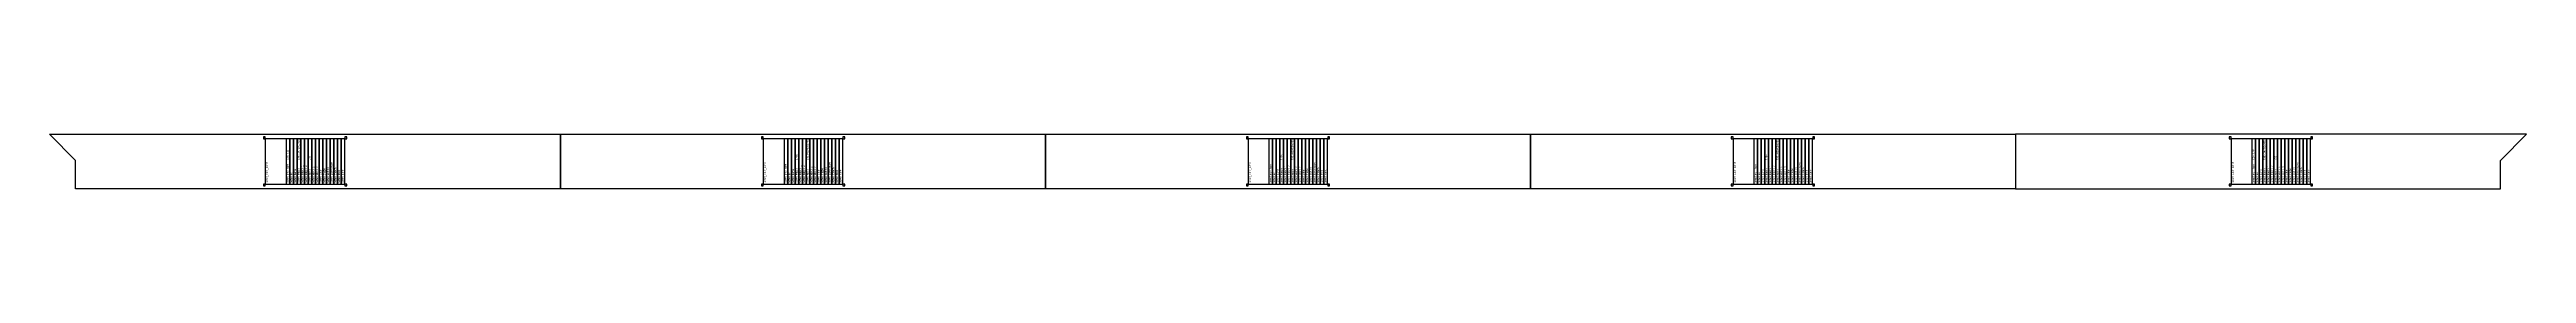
# Model space of a CAD drawing. Header units: millimetres. Extents: x -70132 to 394080, y -1879526 to 121974.
# Drawn here: x 187555 to 196677, y -414363 to -414163 of the extents above; entities that cross this region are included whole.
import ezdxf
from ezdxf.enums import TextEntityAlignment as Align

# ---------------------------------------------------------------- set-up
doc = ezdxf.new("R2010")
doc.units = ezdxf.units.MM
doc.linetypes.add('DPA_Grid _ Level 100', pattern=[10, 5.5, -1.6, 1.3, -1.6])
for name, color, linetype in [('009 - AHP_06_DATA_TEXT', 3, 'Continuous'), ('009 - AHP_06_PANEL_MAIN_COLOR_1', 3, 'Continuous'), ('C0x_300HK_CODE_DEF_SUB', 250, 'Continuous')]:
    doc.layers.add(name, color=color, linetype=linetype)
for name, color, linetype, lineweight in [('A-ANNO-DIMS', 1, 'Continuous', 9), ('S-GRID', 251, 'Continuous', 9), ('S-GRID-IDEN', 3, 'Continuous', 50)]:
    doc.layers.add(name, color=color, linetype=linetype, lineweight=lineweight)
doc.styles.add('Arial', font='arial.ttf', dxfattribs={"height": 1500})
doc.styles.add('Arial_1', font='arial.ttf', dxfattribs={"height": 2000})
doc.styles.add('Arial_2', font='arial.ttf', dxfattribs={"height": 3})
doc.styles.get("Standard").update_dxf_attribs({"font": 'arial.ttf'})
doc.dimstyles.new('DPA-DIM-3_0_C-C', dxfattribs={"dimscale": 304.8, "dimtxt": 1530.3891, "dimasz": 2.46063, "dimexe": 3.28084, "dimexo": 0.0625, "dimgap": 0.82021, "dimtad": 1, "dimdec": 0, "dimzin": 0, "dimdsep": 46, "dimtxsty": 'Arial_2', "dimblk1": 'DOTBLANK', "dimblk2": 'DOTBLANK', "dimsah": 1, "dimcen": 0.09, "dimdle": 3.28084, "dimadec": 8, "dimazin": 0, "dimtfac": 1, "dimtdec": 4, "dimtix": 1, "dimtmove": 0, "dimatfit": 3, "dimfxl": 6.56168, "dimfxlon": 1, "dimtvp": 1, "dimtolj": 1, "dimtzin": 0, "dimarcsym": 2})

# ---------------------------------------------------------------- blocks, each defined once
blk = doc.blocks.new('000_CKST-FAMELINE_CEILING06_CODE_PANEL')
at = {"layer": 'C0x_300HK_CODE_DEF_SUB', "color": 0}
for points in [[(-3000, 4885), (-2775, 4885), (-2775, 5110), (-3000, 5110)], [(-2775, 1435), (2775, 1435), (2775, 4885), (-2775, 4885)], [(2775, 4885), (3000, 4885), (3000, 5110), (2775, 5110)], [(-2775, 1885), (2775, 1885), (2775, 2335), (-2775, 2335)], [(-2775, 1435), (2775, 1435), (2775, 1885), (-2775, 1885)], [(-2775, 985), (2775, 985), (2775, 1435), (-2775, 1435)], [(-2775, 535), (2775, 535), (2775, 985), (-2775, 985)], [(-2775, 85), (2775, 85), (2775, 535), (-2775, 535)], [(-2775, -365), (2775, -365), (2775, 85), (-2775, 85)], [(-2775, -815), (2775, -815), (2775, -365), (-2775, -365)], [(-2775, -1265), (2775, -1265), (2775, -815), (-2775, -815)], [(-2775, -1715), (2775, -1715), (2775, -1265), (-2775, -1265)], [(-2775, -2165), (2775, -2165), (2775, -1715), (-2775, -1715)], [(-2775, -2615), (2775, -2615), (2775, -2165), (-2775, -2165)], [(-2775, -3065), (2775, -3065), (2775, -2615), (-2775, -2615)], [(-3000, -5110), (-2775, -5110), (-2775, -4885), (-3000, -4885)], [(-2775, -3515), (2775, -3515), (2775, -3065), (-2775, -3065)], [(-2775, -3965), (2775, -3965), (2775, -3515), (-2775, -3515)], [(-2775, -4415), (2775, -4415), (2775, -3965), (-2775, -3965)], [(-2775, -4865), (2775, -4865), (2775, -4415), (-2775, -4415)], [(2775, -5110), (3000, -5110), (3000, -4885), (2775, -4885)]]:
    blk.add_lwpolyline(points, close=True, dxfattribs=at)
at = {"layer": 'C0x_300HK_CODE_DEF_SUB', "color": 0, "style": 'Arial'}
for s, p in [('panel_code_name', (-2625, 4580)), (':', (17, 4580)), ('panel_matt_type', (-2625, 2030)), ('panel_no', (-2625, 1580)), ('panel_name', (-2625, 1130)), ('panel_length', (-2625, 680)), ('panel_length_1', (-2625, 230)), ('panel_length_2', (-2625, -220)), (':', (17, 2030)), (':', (17, 1580)), (':', (17, 1130)), (':', (17, 680)), (':', (17, 211)), ('panel_width', (-2625, -670)), ('panel_width_2', (-2625, -1120)), ('panel_width_3', (-2625, -1570)), ('panel_color', (-2625, -2020)), ('panel_shape', (-2625, -2470)), ('panel_add-on', (-2625, -2920)), (':', (17, -220)), (':', (17, -670)), (':', (17, -1120)), (':', (17, -1570)), (':', (17, -2020)), (':', (17, -2470)), (':', (17, -2920)), ('panel_date-create', (-2625, -3370)), ('panel_station', (-2625, -3820)), ('panel_level', (-2625, -4270)), ('panel_zone', (-2625, -4720)), (':', (17, -3370)), (':', (17, -3820)), (':', (17, -4270)), (':', (17, -4720))]:
    blk.add_text(s, height=225, dxfattribs=at).set_placement(p)
at = {"layer": 'C0x_300HK_CODE_DEF_SUB', "color": 0, "lineweight": 30, "flags": 104}
blk.add_attdef('panel_code_name', text='', height=225, dxfattribs=at).set_placement((179, 4805), align=Align.TOP_LEFT)
at = {"layer": 'C0x_300HK_CODE_DEF_SUB', "color": 0, "style": 'Arial'}
for tag, p in [('panel_matt_type', (179, 2030)), ('panel_no', (179, 1580)), ('panel_name', (179, 1130)), ('panel_length', (179, 680)), ('panel_length_2', (179, 230)), ('panel_length_3', (179, -220)), ('panel_width', (179, -670)), ('panel_width_2', (179, -1120)), ('panel_width_3', (179, -1570)), ('panel_color', (179, -2020)), ('panel_shape', (179, -2470)), ('panel_add-on', (179, -2920)), ('panel_date-create', (179, -3370)), ('panel_station', (179, -3820)), ('panel_level', (179, -4270)), ('panel_zone', (179, -4720))]:
    blk.add_attdef(tag, p, '', height=225, dxfattribs=at)
blk = doc.blocks.new('Grid - 100 Scale-586761-03-CONCOURSE LEVEL - REFLECTED CEILING 1_500')
at = {"layer": 'S-GRID-IDEN'}
blk.add_circle((0, 0), 4.5, dxfattribs=at)
blk = doc.blocks.new('_DotBlank')
at = {"color": 0, "linetype": 'ByBlock', "lineweight": -2}
blk.add_line((-0.5, 0), (-1, 0), dxfattribs=at)
blk.add_circle((0, 0), 0.5, dxfattribs=at)
blk = doc.blocks.new('*D719')
at = {"layer": 'A-ANNO-DIMS', "color": 0, "lineweight": -2, "transparency": 16777216}
for p, q in [((-85660, 82375), (-85660, 79394.1)), ((-80000, 82375), (-80000, 79394.1)), ((-84910, 80394.1), (-80750, 80394.1))]:
    blk.add_line(p, q, dxfattribs=at)
at = {"layer": 'Defpoints', "color": 0, "transparency": 16777216}
for p in [(-85660, 82394.1), (-80000, 82394.1), (-80000, 80394.1)]:
    blk.add_point(p, dxfattribs=at)
at = {"layer": 'A-ANNO-DIMS', "color": 0, "lineweight": -2, "transparency": 16777216, "xscale": 750, "yscale": 750, "zscale": 750, "rotation": 180}
blk.add_blockref('_DotBlank', (-85660, 80394.1), dxfattribs=at)
at = {"layer": 'A-ANNO-DIMS', "color": 0, "lineweight": -2, "transparency": 16777216, "xscale": 750, "yscale": 750, "zscale": 750}
blk.add_blockref('_DotBlank', (-80000, 80394.1), dxfattribs=at)
at = {"layer": 'A-ANNO-DIMS', "color": 0, "transparency": 16777216, "insert": (-82830, 80645.6), "char_height": 3, "width": 5537.654, "attachment_point": 5, "style": 'Arial_2'}
blk.add_mtext('\\A1;5660', dxfattribs=at)
blk = doc.blocks.new('*D720')
at = {"layer": 'A-ANNO-DIMS', "color": 0, "lineweight": -2, "transparency": 16777216}
for p, q in [((-80000, 82375), (-80000, 79394.1)), ((-70500, 82375), (-70500, 79394.1)), ((-79250, 80394.1), (-71250, 80394.1))]:
    blk.add_line(p, q, dxfattribs=at)
at = {"layer": 'Defpoints', "color": 0, "transparency": 16777216}
for p in [(-80000, 82394.1), (-70500, 82394.1), (-70500, 80394.1)]:
    blk.add_point(p, dxfattribs=at)
at = {"layer": 'A-ANNO-DIMS', "color": 0, "lineweight": -2, "transparency": 16777216, "xscale": 750, "yscale": 750, "zscale": 750, "rotation": 180}
blk.add_blockref('_DotBlank', (-80000, 80394.1), dxfattribs=at)
at = {"layer": 'A-ANNO-DIMS', "color": 0, "lineweight": -2, "transparency": 16777216, "xscale": 750, "yscale": 750, "zscale": 750}
blk.add_blockref('_DotBlank', (-70500, 80394.1), dxfattribs=at)
at = {"layer": 'A-ANNO-DIMS', "color": 0, "transparency": 16777216, "insert": (-75250, 80645.6), "char_height": 3, "width": 5537.654, "attachment_point": 5, "style": 'Arial_2'}
blk.add_mtext('\\A1;9500', dxfattribs=at)
blk = doc.blocks.new('*D721')
at = {"layer": 'A-ANNO-DIMS', "color": 0, "lineweight": -2, "transparency": 16777216}
for p, q in [((-70500, 82375), (-70500, 79394.1)), ((-57000, 82375), (-57000, 79394.1)), ((-69750, 80394.1), (-57750, 80394.1))]:
    blk.add_line(p, q, dxfattribs=at)
at = {"layer": 'Defpoints', "color": 0, "transparency": 16777216}
for p in [(-70500, 82394.1), (-57000, 82394.1), (-57000, 80394.1)]:
    blk.add_point(p, dxfattribs=at)
at = {"layer": 'A-ANNO-DIMS', "color": 0, "lineweight": -2, "transparency": 16777216, "xscale": 750, "yscale": 750, "zscale": 750, "rotation": 180}
blk.add_blockref('_DotBlank', (-70500, 80394.1), dxfattribs=at)
at = {"layer": 'A-ANNO-DIMS', "color": 0, "lineweight": -2, "transparency": 16777216, "xscale": 750, "yscale": 750, "zscale": 750}
blk.add_blockref('_DotBlank', (-57000, 80394.1), dxfattribs=at)
at = {"layer": 'A-ANNO-DIMS', "color": 0, "transparency": 16777216, "insert": (-63750, 80645.6), "char_height": 3, "width": 6922.068, "attachment_point": 5, "style": 'Arial_2'}
blk.add_mtext('\\A1;13500', dxfattribs=at)
blk = doc.blocks.new('*D722')
at = {"layer": 'A-ANNO-DIMS', "color": 0, "lineweight": -2, "transparency": 16777216}
for p, q in [((-57000, 82375), (-57000, 79394.1)), ((-48300, 82375), (-48300, 79394.1)), ((-56250, 80394.1), (-49050, 80394.1))]:
    blk.add_line(p, q, dxfattribs=at)
at = {"layer": 'Defpoints', "color": 0, "transparency": 16777216}
for p in [(-57000, 82394.1), (-48300, 82394.1), (-48300, 80394.1)]:
    blk.add_point(p, dxfattribs=at)
at = {"layer": 'A-ANNO-DIMS', "color": 0, "lineweight": -2, "transparency": 16777216, "xscale": 750, "yscale": 750, "zscale": 750, "rotation": 180}
blk.add_blockref('_DotBlank', (-57000, 80394.1), dxfattribs=at)
at = {"layer": 'A-ANNO-DIMS', "color": 0, "lineweight": -2, "transparency": 16777216, "xscale": 750, "yscale": 750, "zscale": 750}
blk.add_blockref('_DotBlank', (-48300, 80394.1), dxfattribs=at)
at = {"layer": 'A-ANNO-DIMS', "color": 0, "transparency": 16777216, "insert": (-52650, 80645.6), "char_height": 3, "width": 5537.654, "attachment_point": 5, "style": 'Arial_2'}
blk.add_mtext('\\A1;8700', dxfattribs=at)
blk = doc.blocks.new('*D723')
at = {"layer": 'A-ANNO-DIMS', "color": 0, "lineweight": -2, "transparency": 16777216}
for p, q in [((-48300, 82375), (-48300, 79394.1)), ((-35800, 82375), (-35800, 79394.1)), ((-47550, 80394.1), (-36550, 80394.1))]:
    blk.add_line(p, q, dxfattribs=at)
at = {"layer": 'Defpoints', "color": 0, "transparency": 16777216}
for p in [(-48300, 82394.1), (-35800, 82394.1), (-35800, 80394.1)]:
    blk.add_point(p, dxfattribs=at)
at = {"layer": 'A-ANNO-DIMS', "color": 0, "lineweight": -2, "transparency": 16777216, "xscale": 750, "yscale": 750, "zscale": 750, "rotation": 180}
blk.add_blockref('_DotBlank', (-48300, 80394.1), dxfattribs=at)
at = {"layer": 'A-ANNO-DIMS', "color": 0, "lineweight": -2, "transparency": 16777216, "xscale": 750, "yscale": 750, "zscale": 750}
blk.add_blockref('_DotBlank', (-35800, 80394.1), dxfattribs=at)
at = {"layer": 'A-ANNO-DIMS', "color": 0, "transparency": 16777216, "insert": (-42050, 80645.6), "char_height": 3, "width": 6922.068, "attachment_point": 5, "style": 'Arial_2'}
blk.add_mtext('\\A1;12500', dxfattribs=at)
blk = doc.blocks.new('*D724')
at = {"layer": 'A-ANNO-DIMS', "color": 0, "lineweight": -2, "transparency": 16777216}
for p, q in [((-35800, 82375), (-35800, 79394.1)), ((-22800, 82375), (-22800, 79394.1)), ((-35050, 80394.1), (-23550, 80394.1))]:
    blk.add_line(p, q, dxfattribs=at)
at = {"layer": 'Defpoints', "color": 0, "transparency": 16777216}
for p in [(-35800, 82394.1), (-22800, 82394.1), (-22800, 80394.1)]:
    blk.add_point(p, dxfattribs=at)
at = {"layer": 'A-ANNO-DIMS', "color": 0, "lineweight": -2, "transparency": 16777216, "xscale": 750, "yscale": 750, "zscale": 750, "rotation": 180}
blk.add_blockref('_DotBlank', (-35800, 80394.1), dxfattribs=at)
at = {"layer": 'A-ANNO-DIMS', "color": 0, "lineweight": -2, "transparency": 16777216, "xscale": 750, "yscale": 750, "zscale": 750}
blk.add_blockref('_DotBlank', (-22800, 80394.1), dxfattribs=at)
at = {"layer": 'A-ANNO-DIMS', "color": 0, "transparency": 16777216, "insert": (-29300, 80645.6), "char_height": 3, "width": 6922.068, "attachment_point": 5, "style": 'Arial_2'}
blk.add_mtext('\\A1;13000', dxfattribs=at)
blk = doc.blocks.new('*D725')
at = {"layer": 'A-ANNO-DIMS', "color": 0, "lineweight": -2, "transparency": 16777216}
for p, q in [((-22800, 82375), (-22800, 79394.1)), ((-11400, 82375), (-11400, 79394.1)), ((-22050, 80394.1), (-12150, 80394.1))]:
    blk.add_line(p, q, dxfattribs=at)
at = {"layer": 'Defpoints', "color": 0, "transparency": 16777216}
for p in [(-22800, 82394.1), (-11400, 82394.1), (-11400, 80394.1)]:
    blk.add_point(p, dxfattribs=at)
at = {"layer": 'A-ANNO-DIMS', "color": 0, "lineweight": -2, "transparency": 16777216, "xscale": 750, "yscale": 750, "zscale": 750, "rotation": 180}
blk.add_blockref('_DotBlank', (-22800, 80394.1), dxfattribs=at)
at = {"layer": 'A-ANNO-DIMS', "color": 0, "lineweight": -2, "transparency": 16777216, "xscale": 750, "yscale": 750, "zscale": 750}
blk.add_blockref('_DotBlank', (-11400, 80394.1), dxfattribs=at)
at = {"layer": 'A-ANNO-DIMS', "color": 0, "transparency": 16777216, "insert": (-17100, 80645.6), "char_height": 3, "width": 6922.068, "attachment_point": 5, "style": 'Arial_2'}
blk.add_mtext('\\A1;11400', dxfattribs=at)
blk = doc.blocks.new('*D726')
at = {"layer": 'A-ANNO-DIMS', "color": 0, "lineweight": -2, "transparency": 16777216}
for p, q in [((-11400, 82375), (-11400, 79394.1)), ((0, 82375), (0, 79394.1)), ((-10650, 80394.1), (-750, 80394.1))]:
    blk.add_line(p, q, dxfattribs=at)
at = {"layer": 'Defpoints', "color": 0, "transparency": 16777216}
for p in [(-11400, 82394.1), (0, 82394.1), (0, 80394.1)]:
    blk.add_point(p, dxfattribs=at)
at = {"layer": 'A-ANNO-DIMS', "color": 0, "lineweight": -2, "transparency": 16777216, "xscale": 750, "yscale": 750, "zscale": 750, "rotation": 180}
blk.add_blockref('_DotBlank', (-11400, 80394.1), dxfattribs=at)
at = {"layer": 'A-ANNO-DIMS', "color": 0, "lineweight": -2, "transparency": 16777216, "xscale": 750, "yscale": 750, "zscale": 750}
blk.add_blockref('_DotBlank', (0, 80394.1), dxfattribs=at)
at = {"layer": 'A-ANNO-DIMS', "color": 0, "transparency": 16777216, "insert": (-5700, 80645.6), "char_height": 3, "width": 6922.068, "attachment_point": 5, "style": 'Arial_2'}
blk.add_mtext('\\A1;11400', dxfattribs=at)
blk = doc.blocks.new('*D727')
at = {"layer": 'A-ANNO-DIMS', "color": 0, "lineweight": -2, "transparency": 16777216}
for p, q in [((0, 82375), (0, 79394.1)), ((11400, 82375), (11400, 79394.1)), ((750, 80394.1), (10650, 80394.1))]:
    blk.add_line(p, q, dxfattribs=at)
at = {"layer": 'Defpoints', "color": 0, "transparency": 16777216}
for p in [(0, 82394.1), (11400, 82394.1), (11400, 80394.1)]:
    blk.add_point(p, dxfattribs=at)
at = {"layer": 'A-ANNO-DIMS', "color": 0, "lineweight": -2, "transparency": 16777216, "xscale": 750, "yscale": 750, "zscale": 750, "rotation": 180}
blk.add_blockref('_DotBlank', (0, 80394.1), dxfattribs=at)
at = {"layer": 'A-ANNO-DIMS', "color": 0, "lineweight": -2, "transparency": 16777216, "xscale": 750, "yscale": 750, "zscale": 750}
blk.add_blockref('_DotBlank', (11400, 80394.1), dxfattribs=at)
at = {"layer": 'A-ANNO-DIMS', "color": 0, "transparency": 16777216, "insert": (5700, 80645.6), "char_height": 3, "width": 6922.068, "attachment_point": 5, "style": 'Arial_2'}
blk.add_mtext('\\A1;11400', dxfattribs=at)
blk = doc.blocks.new('*D728')
at = {"layer": 'A-ANNO-DIMS', "color": 0, "lineweight": -2, "transparency": 16777216}
for p, q in [((11400, 82375), (11400, 79394.1)), ((22800, 82375), (22800, 79394.1)), ((12150, 80394.1), (22050, 80394.1))]:
    blk.add_line(p, q, dxfattribs=at)
at = {"layer": 'Defpoints', "color": 0, "transparency": 16777216}
for p in [(11400, 82394.1), (22800, 82394.1), (22800, 80394.1)]:
    blk.add_point(p, dxfattribs=at)
at = {"layer": 'A-ANNO-DIMS', "color": 0, "lineweight": -2, "transparency": 16777216, "xscale": 750, "yscale": 750, "zscale": 750, "rotation": 180}
blk.add_blockref('_DotBlank', (11400, 80394.1), dxfattribs=at)
at = {"layer": 'A-ANNO-DIMS', "color": 0, "lineweight": -2, "transparency": 16777216, "xscale": 750, "yscale": 750, "zscale": 750}
blk.add_blockref('_DotBlank', (22800, 80394.1), dxfattribs=at)
at = {"layer": 'A-ANNO-DIMS', "color": 0, "transparency": 16777216, "insert": (17100, 80645.6), "char_height": 3, "width": 6922.068, "attachment_point": 5, "style": 'Arial_2'}
blk.add_mtext('\\A1;11400', dxfattribs=at)
blk = doc.blocks.new('*D729')
at = {"layer": 'A-ANNO-DIMS', "color": 0, "lineweight": -2, "transparency": 16777216}
for p, q in [((22800, 82375), (22800, 79394.1)), ((34200, 82375), (34200, 79394.1)), ((23550, 80394.1), (33450, 80394.1))]:
    blk.add_line(p, q, dxfattribs=at)
at = {"layer": 'Defpoints', "color": 0, "transparency": 16777216}
for p in [(22800, 82394.1), (34200, 82394.1), (34200, 80394.1)]:
    blk.add_point(p, dxfattribs=at)
at = {"layer": 'A-ANNO-DIMS', "color": 0, "lineweight": -2, "transparency": 16777216, "xscale": 750, "yscale": 750, "zscale": 750, "rotation": 180}
blk.add_blockref('_DotBlank', (22800, 80394.1), dxfattribs=at)
at = {"layer": 'A-ANNO-DIMS', "color": 0, "lineweight": -2, "transparency": 16777216, "xscale": 750, "yscale": 750, "zscale": 750}
blk.add_blockref('_DotBlank', (34200, 80394.1), dxfattribs=at)
at = {"layer": 'A-ANNO-DIMS', "color": 0, "transparency": 16777216, "insert": (28500, 80645.6), "char_height": 3, "width": 6922.068, "attachment_point": 5, "style": 'Arial_2'}
blk.add_mtext('\\A1;11400', dxfattribs=at)
blk = doc.blocks.new('*D730')
at = {"layer": 'A-ANNO-DIMS', "color": 0, "lineweight": -2, "transparency": 16777216}
for p, q in [((34200, 82375), (34200, 79394.1)), ((45600, 82375), (45600, 79394.1)), ((34950, 80394.1), (44850, 80394.1))]:
    blk.add_line(p, q, dxfattribs=at)
at = {"layer": 'Defpoints', "color": 0, "transparency": 16777216}
for p in [(34200, 82394.1), (45600, 82394.1), (45600, 80394.1)]:
    blk.add_point(p, dxfattribs=at)
at = {"layer": 'A-ANNO-DIMS', "color": 0, "lineweight": -2, "transparency": 16777216, "xscale": 750, "yscale": 750, "zscale": 750, "rotation": 180}
blk.add_blockref('_DotBlank', (34200, 80394.1), dxfattribs=at)
at = {"layer": 'A-ANNO-DIMS', "color": 0, "lineweight": -2, "transparency": 16777216, "xscale": 750, "yscale": 750, "zscale": 750}
blk.add_blockref('_DotBlank', (45600, 80394.1), dxfattribs=at)
at = {"layer": 'A-ANNO-DIMS', "color": 0, "transparency": 16777216, "insert": (39900, 80645.6), "char_height": 3, "width": 6922.068, "attachment_point": 5, "style": 'Arial_2'}
blk.add_mtext('\\A1;11400', dxfattribs=at)
blk = doc.blocks.new('*D731')
at = {"layer": 'A-ANNO-DIMS', "color": 0, "lineweight": -2, "transparency": 16777216}
for p, q in [((45600, 82375), (45600, 79394.1)), ((57000, 82375), (57000, 79394.1)), ((46350, 80394.1), (56250, 80394.1))]:
    blk.add_line(p, q, dxfattribs=at)
at = {"layer": 'Defpoints', "color": 0, "transparency": 16777216}
for p in [(45600, 82394.1), (57000, 82394.1), (57000, 80394.1)]:
    blk.add_point(p, dxfattribs=at)
at = {"layer": 'A-ANNO-DIMS', "color": 0, "lineweight": -2, "transparency": 16777216, "xscale": 750, "yscale": 750, "zscale": 750, "rotation": 180}
blk.add_blockref('_DotBlank', (45600, 80394.1), dxfattribs=at)
at = {"layer": 'A-ANNO-DIMS', "color": 0, "lineweight": -2, "transparency": 16777216, "xscale": 750, "yscale": 750, "zscale": 750}
blk.add_blockref('_DotBlank', (57000, 80394.1), dxfattribs=at)
at = {"layer": 'A-ANNO-DIMS', "color": 0, "transparency": 16777216, "insert": (51300, 80645.6), "char_height": 3, "width": 6922.068, "attachment_point": 5, "style": 'Arial_2'}
blk.add_mtext('\\A1;11400', dxfattribs=at)
blk = doc.blocks.new('*D732')
at = {"layer": 'A-ANNO-DIMS', "color": 0, "lineweight": -2, "transparency": 16777216}
for p, q in [((57000, 82375), (57000, 79394.1)), ((68400, 82375), (68400, 79394.1)), ((57750, 80394.1), (67650, 80394.1))]:
    blk.add_line(p, q, dxfattribs=at)
at = {"layer": 'Defpoints', "color": 0, "transparency": 16777216}
for p in [(57000, 82394.1), (68400, 82394.1), (68400, 80394.1)]:
    blk.add_point(p, dxfattribs=at)
at = {"layer": 'A-ANNO-DIMS', "color": 0, "lineweight": -2, "transparency": 16777216, "xscale": 750, "yscale": 750, "zscale": 750, "rotation": 180}
blk.add_blockref('_DotBlank', (57000, 80394.1), dxfattribs=at)
at = {"layer": 'A-ANNO-DIMS', "color": 0, "lineweight": -2, "transparency": 16777216, "xscale": 750, "yscale": 750, "zscale": 750}
blk.add_blockref('_DotBlank', (68400, 80394.1), dxfattribs=at)
at = {"layer": 'A-ANNO-DIMS', "color": 0, "transparency": 16777216, "insert": (62700, 80645.6), "char_height": 3, "width": 6922.068, "attachment_point": 5, "style": 'Arial_2'}
blk.add_mtext('\\A1;11400', dxfattribs=at)
blk = doc.blocks.new('*D733')
at = {"layer": 'A-ANNO-DIMS', "color": 0, "lineweight": -2, "transparency": 16777216}
for p, q in [((68400, 82375), (68400, 79394.1)), ((79800, 82375), (79800, 79394.1)), ((69150, 80394.1), (79050, 80394.1))]:
    blk.add_line(p, q, dxfattribs=at)
at = {"layer": 'Defpoints', "color": 0, "transparency": 16777216}
for p in [(68400, 82394.1), (79800, 82394.1), (79800, 80394.1)]:
    blk.add_point(p, dxfattribs=at)
at = {"layer": 'A-ANNO-DIMS', "color": 0, "lineweight": -2, "transparency": 16777216, "xscale": 750, "yscale": 750, "zscale": 750, "rotation": 180}
blk.add_blockref('_DotBlank', (68400, 80394.1), dxfattribs=at)
at = {"layer": 'A-ANNO-DIMS', "color": 0, "lineweight": -2, "transparency": 16777216, "xscale": 750, "yscale": 750, "zscale": 750}
blk.add_blockref('_DotBlank', (79800, 80394.1), dxfattribs=at)
at = {"layer": 'A-ANNO-DIMS', "color": 0, "transparency": 16777216, "insert": (74100, 80645.6), "char_height": 3, "width": 6922.068, "attachment_point": 5, "style": 'Arial_2'}
blk.add_mtext('\\A1;11400', dxfattribs=at)
blk = doc.blocks.new('*D734')
at = {"layer": 'A-ANNO-DIMS', "color": 0, "lineweight": -2, "transparency": 16777216}
for p, q in [((79800, 82375), (79800, 79394.1)), ((91200, 82375), (91200, 79394.1)), ((80550, 80394.1), (90450, 80394.1))]:
    blk.add_line(p, q, dxfattribs=at)
at = {"layer": 'Defpoints', "color": 0, "transparency": 16777216}
for p in [(79800, 82394.1), (91200, 82394.1), (91200, 80394.1)]:
    blk.add_point(p, dxfattribs=at)
at = {"layer": 'A-ANNO-DIMS', "color": 0, "lineweight": -2, "transparency": 16777216, "xscale": 750, "yscale": 750, "zscale": 750, "rotation": 180}
blk.add_blockref('_DotBlank', (79800, 80394.1), dxfattribs=at)
at = {"layer": 'A-ANNO-DIMS', "color": 0, "lineweight": -2, "transparency": 16777216, "xscale": 750, "yscale": 750, "zscale": 750}
blk.add_blockref('_DotBlank', (91200, 80394.1), dxfattribs=at)
at = {"layer": 'A-ANNO-DIMS', "color": 0, "transparency": 16777216, "insert": (85500, 80645.6), "char_height": 3, "width": 6922.068, "attachment_point": 5, "style": 'Arial_2'}
blk.add_mtext('\\A1;11400', dxfattribs=at)
blk = doc.blocks.new('*D735')
at = {"layer": 'A-ANNO-DIMS', "color": 0, "lineweight": -2, "transparency": 16777216}
for p, q in [((91200, 82375), (91200, 79394.1)), ((102600, 82375), (102600, 79394.1)), ((91950, 80394.1), (101850, 80394.1))]:
    blk.add_line(p, q, dxfattribs=at)
at = {"layer": 'Defpoints', "color": 0, "transparency": 16777216}
for p in [(91200, 82394.1), (102600, 82394.1), (102600, 80394.1)]:
    blk.add_point(p, dxfattribs=at)
at = {"layer": 'A-ANNO-DIMS', "color": 0, "lineweight": -2, "transparency": 16777216, "xscale": 750, "yscale": 750, "zscale": 750, "rotation": 180}
blk.add_blockref('_DotBlank', (91200, 80394.1), dxfattribs=at)
at = {"layer": 'A-ANNO-DIMS', "color": 0, "lineweight": -2, "transparency": 16777216, "xscale": 750, "yscale": 750, "zscale": 750}
blk.add_blockref('_DotBlank', (102600, 80394.1), dxfattribs=at)
at = {"layer": 'A-ANNO-DIMS', "color": 0, "transparency": 16777216, "insert": (96900, 80645.6), "char_height": 3, "width": 6922.068, "attachment_point": 5, "style": 'Arial_2'}
blk.add_mtext('\\A1;11400', dxfattribs=at)
blk = doc.blocks.new('*D736')
at = {"layer": 'A-ANNO-DIMS', "color": 0, "lineweight": -2, "transparency": 16777216}
for p, q in [((102600, 82375), (102600, 79394.1)), ((114000, 82375), (114000, 79394.1)), ((103350, 80394.1), (113250, 80394.1))]:
    blk.add_line(p, q, dxfattribs=at)
at = {"layer": 'Defpoints', "color": 0, "transparency": 16777216}
for p in [(102600, 82394.1), (114000, 82394.1), (114000, 80394.1)]:
    blk.add_point(p, dxfattribs=at)
at = {"layer": 'A-ANNO-DIMS', "color": 0, "lineweight": -2, "transparency": 16777216, "xscale": 750, "yscale": 750, "zscale": 750, "rotation": 180}
blk.add_blockref('_DotBlank', (102600, 80394.1), dxfattribs=at)
at = {"layer": 'A-ANNO-DIMS', "color": 0, "lineweight": -2, "transparency": 16777216, "xscale": 750, "yscale": 750, "zscale": 750}
blk.add_blockref('_DotBlank', (114000, 80394.1), dxfattribs=at)
at = {"layer": 'A-ANNO-DIMS', "color": 0, "transparency": 16777216, "insert": (108300, 80645.6), "char_height": 3, "width": 6922.068, "attachment_point": 5, "style": 'Arial_2'}
blk.add_mtext('\\A1;11400', dxfattribs=at)
blk = doc.blocks.new('*D737')
at = {"layer": 'A-ANNO-DIMS', "color": 0, "lineweight": -2, "transparency": 16777216}
for p, q in [((114000, 82375), (114000, 79394.1)), ((125400, 82375), (125400, 79394.1)), ((114750, 80394.1), (124650, 80394.1))]:
    blk.add_line(p, q, dxfattribs=at)
at = {"layer": 'Defpoints', "color": 0, "transparency": 16777216}
for p in [(114000, 82394.1), (125400, 82394.1), (125400, 80394.1)]:
    blk.add_point(p, dxfattribs=at)
at = {"layer": 'A-ANNO-DIMS', "color": 0, "lineweight": -2, "transparency": 16777216, "xscale": 750, "yscale": 750, "zscale": 750, "rotation": 180}
blk.add_blockref('_DotBlank', (114000, 80394.1), dxfattribs=at)
at = {"layer": 'A-ANNO-DIMS', "color": 0, "lineweight": -2, "transparency": 16777216, "xscale": 750, "yscale": 750, "zscale": 750}
blk.add_blockref('_DotBlank', (125400, 80394.1), dxfattribs=at)
at = {"layer": 'A-ANNO-DIMS', "color": 0, "transparency": 16777216, "insert": (119700, 80645.6), "char_height": 3, "width": 6922.068, "attachment_point": 5, "style": 'Arial_2'}
blk.add_mtext('\\A1;11400', dxfattribs=at)
blk = doc.blocks.new('*D738')
at = {"layer": 'A-ANNO-DIMS', "color": 0, "lineweight": -2, "transparency": 16777216}
for p, q in [((125400, 82375), (125400, 79394.1)), ((136800, 82375), (136800, 79394.1)), ((126150, 80394.1), (136050, 80394.1))]:
    blk.add_line(p, q, dxfattribs=at)
at = {"layer": 'Defpoints', "color": 0, "transparency": 16777216}
for p in [(125400, 82394.1), (136800, 82394.1), (136800, 80394.1)]:
    blk.add_point(p, dxfattribs=at)
at = {"layer": 'A-ANNO-DIMS', "color": 0, "lineweight": -2, "transparency": 16777216, "xscale": 750, "yscale": 750, "zscale": 750, "rotation": 180}
blk.add_blockref('_DotBlank', (125400, 80394.1), dxfattribs=at)
at = {"layer": 'A-ANNO-DIMS', "color": 0, "lineweight": -2, "transparency": 16777216, "xscale": 750, "yscale": 750, "zscale": 750}
blk.add_blockref('_DotBlank', (136800, 80394.1), dxfattribs=at)
at = {"layer": 'A-ANNO-DIMS', "color": 0, "transparency": 16777216, "insert": (131100, 80645.6), "char_height": 3, "width": 6922.068, "attachment_point": 5, "style": 'Arial_2'}
blk.add_mtext('\\A1;11400', dxfattribs=at)
blk = doc.blocks.new('*D739')
at = {"layer": 'A-ANNO-DIMS', "color": 0, "lineweight": -2, "transparency": 16777216}
for p, q in [((136800, 82375), (136800, 79394.1)), ((149300, 82375), (149300, 79394.1)), ((137550, 80394.1), (148550, 80394.1))]:
    blk.add_line(p, q, dxfattribs=at)
at = {"layer": 'Defpoints', "color": 0, "transparency": 16777216}
for p in [(136800, 82394.1), (149300, 82394.1), (149300, 80394.1)]:
    blk.add_point(p, dxfattribs=at)
at = {"layer": 'A-ANNO-DIMS', "color": 0, "lineweight": -2, "transparency": 16777216, "xscale": 750, "yscale": 750, "zscale": 750, "rotation": 180}
blk.add_blockref('_DotBlank', (136800, 80394.1), dxfattribs=at)
at = {"layer": 'A-ANNO-DIMS', "color": 0, "lineweight": -2, "transparency": 16777216, "xscale": 750, "yscale": 750, "zscale": 750}
blk.add_blockref('_DotBlank', (149300, 80394.1), dxfattribs=at)
at = {"layer": 'A-ANNO-DIMS', "color": 0, "transparency": 16777216, "insert": (143050, 80645.6), "char_height": 3, "width": 6922.068, "attachment_point": 5, "style": 'Arial_2'}
blk.add_mtext('\\A1;12500', dxfattribs=at)
blk = doc.blocks.new('*D740')
at = {"layer": 'A-ANNO-DIMS', "color": 0, "lineweight": -2, "transparency": 16777216}
for p, q in [((149300, 82375), (149300, 79394.1)), ((159600, 82375), (159600, 79394.1)), ((150050, 80394.1), (158850, 80394.1))]:
    blk.add_line(p, q, dxfattribs=at)
at = {"layer": 'Defpoints', "color": 0, "transparency": 16777216}
for p in [(149300, 82394.1), (159600, 82394.1), (159600, 80394.1)]:
    blk.add_point(p, dxfattribs=at)
at = {"layer": 'A-ANNO-DIMS', "color": 0, "lineweight": -2, "transparency": 16777216, "xscale": 750, "yscale": 750, "zscale": 750, "rotation": 180}
blk.add_blockref('_DotBlank', (149300, 80394.1), dxfattribs=at)
at = {"layer": 'A-ANNO-DIMS', "color": 0, "lineweight": -2, "transparency": 16777216, "xscale": 750, "yscale": 750, "zscale": 750}
blk.add_blockref('_DotBlank', (159600, 80394.1), dxfattribs=at)
at = {"layer": 'A-ANNO-DIMS', "color": 0, "transparency": 16777216, "insert": (154450, 80645.6), "char_height": 3, "width": 6922.068, "attachment_point": 5, "style": 'Arial_2'}
blk.add_mtext('\\A1;10300', dxfattribs=at)
blk = doc.blocks.new('*D741')
at = {"layer": 'A-ANNO-DIMS', "color": 0, "lineweight": -2, "transparency": 16777216}
for p, q in [((159600, 82375), (159600, 79394.1)), ((169600, 82375), (169600, 79394.1)), ((160350, 80394.1), (168850, 80394.1))]:
    blk.add_line(p, q, dxfattribs=at)
at = {"layer": 'Defpoints', "color": 0, "transparency": 16777216}
for p in [(159600, 82394.1), (169600, 82394.1), (169600, 80394.1)]:
    blk.add_point(p, dxfattribs=at)
at = {"layer": 'A-ANNO-DIMS', "color": 0, "lineweight": -2, "transparency": 16777216, "xscale": 750, "yscale": 750, "zscale": 750, "rotation": 180}
blk.add_blockref('_DotBlank', (159600, 80394.1), dxfattribs=at)
at = {"layer": 'A-ANNO-DIMS', "color": 0, "lineweight": -2, "transparency": 16777216, "xscale": 750, "yscale": 750, "zscale": 750}
blk.add_blockref('_DotBlank', (169600, 80394.1), dxfattribs=at)
at = {"layer": 'A-ANNO-DIMS', "color": 0, "transparency": 16777216, "insert": (164600, 80645.6), "char_height": 3, "width": 6922.068, "attachment_point": 5, "style": 'Arial_2'}
blk.add_mtext('\\A1;10000', dxfattribs=at)
blk = doc.blocks.new('*D742')
at = {"layer": 'A-ANNO-DIMS', "color": 0, "lineweight": -2, "transparency": 16777216}
for p, q in [((-85660, 82207.8), (-85660, 84309.3)), ((169600, 82207.8), (169600, 84309.3)), ((-84910, 83309.3), (168850, 83309.3))]:
    blk.add_line(p, q, dxfattribs=at)
at = {"layer": 'Defpoints', "color": 0, "transparency": 16777216}
for p in [(169600, 83309.3), (-85660, 82188.7), (169600, 82188.7)]:
    blk.add_point(p, dxfattribs=at)
at = {"layer": 'A-ANNO-DIMS', "color": 0, "lineweight": -2, "transparency": 16777216, "xscale": 750, "yscale": 750, "zscale": 750, "rotation": 180}
blk.add_blockref('_DotBlank', (-85660, 83309.3), dxfattribs=at)
at = {"layer": 'A-ANNO-DIMS', "color": 0, "lineweight": -2, "transparency": 16777216, "xscale": 750, "yscale": 750, "zscale": 750}
blk.add_blockref('_DotBlank', (169600, 83309.3), dxfattribs=at)
at = {"layer": 'A-ANNO-DIMS', "color": 0, "transparency": 16777216, "insert": (41970, 84580.4), "char_height": 2000, "width": 8306.481, "attachment_point": 5, "style": 'Arial_1'}
blk.add_mtext('\\A1;255260', dxfattribs=at)
blk = doc.blocks.new('A$C5f3c2f01')
at = {"layer": 'S-GRID', "linetype": 'DPA_Grid _ Level 100'}
for p, q in [((-85660, -18460.1), (-85660, 86222.4)), ((-80000, -18460.1), (-80000, 86222.4)), ((-70500, -18460.1), (-70500, 86222.4)), ((-57000, -18460.1), (-57000, 86222.4)), ((-48300, -18460.1), (-48300, 86222.4)), ((-35800, -18460.1), (-35800, 86222.4)), ((-22800, -18460.1), (-22800, 86222.4)), ((-11400, -18460.1), (-11400, 86222.4)), ((0, -18460.1), (0, 86222.4)), ((11400, -18460.1), (11400, 86222.4)), ((22800, -18460.1), (22800, 86222.4)), ((34200, -18460.1), (34200, 86222.4)), ((45600, -18460.1), (45600, 86222.4)), ((57000, -18460.1), (57000, 86222.4)), ((68400, -18460.1), (68400, 86222.4)), ((79800, -18460.1), (79800, 86222.4)), ((91200, -18460.1), (91200, 86222.4)), ((102600, -18460.1), (102600, 86222.4)), ((114000, -18460.1), (114000, 86222.4)), ((125400, -18460.1), (125400, 86222.4)), ((136800, -18460.1), (136800, 86222.4)), ((149300, -18460.1), (149300, 86222.4)), ((159600, -18460.1), (159600, 86222.4)), ((169600, -18460.1), (169600, 86222.4)), ((206752.4, 7930), (-116311.4, 7930)), ((206752.4, 0), (-116311.4, 0)), ((206752.4, -9385), (-116311.4, -9385))]:
    blk.add_line(p, q, dxfattribs=at)
at = {"layer": 'S-GRID-IDEN', "xscale": 499.9999999999995, "yscale": 499.9999999999995, "zscale": 499.9999999999995}
for p in [(-85660, 88472.4), (-80000, 88472.4), (-70500, 88472.4), (-57000, 88472.4), (-48300, 88472.4), (-35800, 88472.4), (-22800, 88472.4), (-11400, 88472.4), (0, 88472.4), (11400, 88472.4), (22800, 88472.4), (34200, 88472.4), (45600, 88472.4), (57000, 88472.4), (68400, 88472.4), (79800, 88472.4), (91200, 88472.4), (102600, 88472.4), (114000, 88472.4), (125400, 88472.4), (136800, 88472.4), (149300, 88472.4), (159600, 88472.4), (169600, 88472.4)]:
    blk.add_blockref('Grid - 100 Scale-586761-03-CONCOURSE LEVEL - REFLECTED CEILING 1_500', p, dxfattribs=at)
at = {"layer": 'S-GRID-IDEN', "xscale": 499.9999999999997, "yscale": 499.9999999999997, "zscale": 499.9999999999997, "rotation": 90}
for p in [(-118561.4, 7930), (-118561.4, 0), (-118561.4, -9385)]:
    blk.add_blockref('Grid - 100 Scale-586761-03-CONCOURSE LEVEL - REFLECTED CEILING 1_500', p, dxfattribs=at)
at = {"layer": 'S-GRID-IDEN', "lineweight": 9, "char_height": 2000, "attachment_point": 1, "style": 'Arial'}
for s, insert, width in [('2', (-80816.5, 89551.9), 1883.966), ('3', (-71316.5, 89551.9), 1883.966), ('6', (-36616.5, 89551.9), 1883.966), ('8', (-12216.5, 89551.9), 1883.966), ('9', (-816.5, 89551.9), 1883.966), ('10', (9806, 89551.9), 3767.931), ('12', (32606, 89551.9), 3767.931), ('13', (44006, 89551.9), 3767.931), ('16', (78206, 89551.9), 3767.931), ('18', (101006, 89551.9), 3767.931), ('19', (112406, 89551.9), 3767.931), ('20', (123806, 89551.9), 3767.931), ('21', (135206, 89551.9), 3767.931), ('22', (147706, 89551.9), 3767.931), ('23', (158006, 89551.9), 3767.931), ('24', (168006, 89551.9), 3767.931), ('1', (-86476.5, 89551.9), 1883.966), ('4', (-57816.5, 89551.9), 1883.966), ('5', (-49116.5, 89551.9), 1883.966), ('7', (-23616.5, 89551.9), 1883.966), ('11', (21206, 89551.9), 3767.931), ('14', (55406, 89551.9), 3767.931), ('15', (66806, 89551.9), 3767.931), ('17', (89606, 89551.9), 3767.931), ('A', (-119560, 8949.4), 2284.809), ('B', (-119560, 1019.4), 2284.809), ('C', (-119625, -8365.6), 2445.147)]:
    blk.add_mtext(s, dxfattribs=dict(at, insert=insert, width=width))
at = {"layer": 'A-ANNO-DIMS'}
dim = blk.add_linear_dim(base=(169600, 83309.3), p1=(-85660, 82188.7), p2=(169600, 82188.7), dimstyle='DPA-DIM-3_0_C-C', override={"dimpost": '<>', "dimtxsty": 'Arial_1', "dimfxl": 255260}, dxfattribs=at)
dim.commit()
dim.dimension.update_dxf_attribs({"geometry": '*D742', "text_midpoint": (41970, 83309.3), "dimtype": 128})
for base, p1, p2, override, picture, middle in [((-80000, 80394.1), (-85660, 82394.1), (-80000, 82394.1), {"dimpost": '<>', "dimfxl": 5660}, '*D719', (-82830, 80645.6)), ((-70500, 80394.1), (-80000, 82394.1), (-70500, 82394.1), {"dimpost": '<>', "dimfxl": 9500}, '*D720', (-75250, 80645.6)), ((-57000, 80394.1), (-70500, 82394.1), (-57000, 82394.1), {"dimpost": '<>', "dimfxl": 13500}, '*D721', (-63750, 80645.6)), ((-48300, 80394.1), (-57000, 82394.1), (-48300, 82394.1), {"dimpost": '<>', "dimfxl": 8700}, '*D722', (-52650, 80645.6)), ((-35800, 80394.1), (-48300, 82394.1), (-35800, 82394.1), {"dimpost": '<>', "dimfxl": 12500.000004}, '*D723', (-42050, 80645.6)), ((-22800, 80394.1), (-35800, 82394.1), (-22800, 82394.1), {"dimpost": '<>', "dimfxl": 12999.999996}, '*D724', (-29300, 80645.6)), ((-11400, 80394.1), (-22800, 82394.1), (-11400, 82394.1), {"dimpost": '<>', "dimfxl": 11400}, '*D725', (-17100, 80645.6)), ((0, 80394.1), (-11400, 82394.1), (0, 82394.1), {"dimpost": '<>', "dimfxl": 11400}, '*D726', (-5700, 80645.6)), ((11400, 80394.1), (0, 82394.1), (11400, 82394.1), {"dimpost": '<>', "dimfxl": 11400}, '*D727', (5700, 80645.6)), ((22800, 80394.1), (11400, 82394.1), (22800, 82394.1), {"dimpost": '<>', "dimfxl": 11400}, '*D728', (17100, 80645.6)), ((34200, 80394.1), (22800, 82394.1), (34200, 82394.1), {"dimpost": '<>', "dimfxl": 11400}, '*D729', (28500, 80645.6)), ((45600, 80394.1), (34200, 82394.1), (45600, 82394.1), {"dimpost": '<>', "dimfxl": 11400}, '*D730', (39900, 80645.6)), ((57000, 80394.1), (45600, 82394.1), (57000, 82394.1), {"dimpost": '<>', "dimfxl": 11400}, '*D731', (51300, 80645.6)), ((68400, 80394.1), (57000, 82394.1), (68400, 82394.1), {"dimpost": '<>', "dimfxl": 11400}, '*D732', (62700, 80645.6)), ((79800, 80394.1), (68400, 82394.1), (79800, 82394.1), {"dimpost": '<>', "dimfxl": 11400}, '*D733', (74100, 80645.6)), ((91200, 80394.1), (79800, 82394.1), (91200, 82394.1), {"dimpost": '<>', "dimfxl": 11400}, '*D734', (85500, 80645.6)), ((102600, 80394.1), (91200, 82394.1), (102600, 82394.1), {"dimpost": '<>', "dimfxl": 11400}, '*D735', (96900, 80645.6)), ((114000, 80394.1), (102600, 82394.1), (114000, 82394.1), {"dimpost": '<>', "dimfxl": 11400}, '*D736', (108300, 80645.6)), ((125400, 80394.1), (114000, 82394.1), (125400, 82394.1), {"dimpost": '<>', "dimfxl": 11400}, '*D737', (119700, 80645.6)), ((136800, 80394.1), (125400, 82394.1), (136800, 82394.1), {"dimpost": '<>', "dimfxl": 11400}, '*D738', (131100, 80645.6)), ((149300, 80394.1), (136800, 82394.1), (149300, 82394.1), {"dimpost": '<>', "dimfxl": 12500}, '*D739', (143050, 80645.6)), ((159600, 80394.1), (149300, 82394.1), (159600, 82394.1), {"dimpost": '<>', "dimfxl": 10300}, '*D740', (154450, 80645.6)), ((169600, 80394.1), (159600, 82394.1), (169600, 82394.1), {"dimpost": '<>', "dimfxl": 10000}, '*D741', (164600, 80645.6))]:
    dim = blk.add_linear_dim(base=base, p1=p1, p2=p2, dimstyle='DPA-DIM-3_0_C-C', override=override, dxfattribs=at)
    dim.commit()
    dim.dimension.update_dxf_attribs({"geometry": picture, "text_midpoint": middle})

msp = doc.modelspace()

# ---------------------------------------------------------------- linework, layer by layer
at = {"layer": '009 - AHP_06_PANEL_MAIN_COLOR_1'}
for points in [[(187651.2, -414363), (187651.2, -414259.2), (187555.1, -414163), (189437.2, -414163), (189437.2, -414363)], [(191223.2, -414163), (191223.2, -414363), (189437.2, -414363), (189437.2, -414163)], [(193009.2, -414163), (193009.2, -414363), (191223.2, -414363), (191223.2, -414163)], [(194795.2, -414163), (194795.2, -414363), (193009.2, -414363), (193009.2, -414163)], [(196581.2, -414363), (196581.2, -414259.2), (196677.4, -414163), (194795.2, -414163), (194795.2, -414363)]]:
    msp.add_lwpolyline(points, close=True, dxfattribs=at)

# ---------------------------------------------------------------- block references
msp.add_blockref('A$C5f3c2f01', (95216.2, -414713))
at = {"layer": '009 - AHP_06_DATA_TEXT', "xscale": 0.03, "yscale": 0.03, "zscale": 0.03, "rotation": 90}
for p, values in [((188496.2, -414263), {'panel_matt_type': 'C06_TZP', 'panel_length': '1882.14718324156', 'panel_width': '200'}), ((190330.2, -414263), {'panel_length': '1786', 'panel_width': '199.999999887659'}), ((192116.2, -414263), {'panel_length': '1786', 'panel_width': '199.999999887659'}), ((193902.2, -414263), {'panel_length': '1786', 'panel_width': '199.999999887659'}), ((195736.3, -414263), {'panel_matt_type': 'C06_TZP', 'panel_length': '1882.14718324156', 'panel_width': '200'})]:
    msp.add_blockref('000_CKST-FAMELINE_CEILING06_CODE_PANEL', p, dxfattribs=at).add_auto_attribs(values)

doc.saveas('drawing.dxf')
